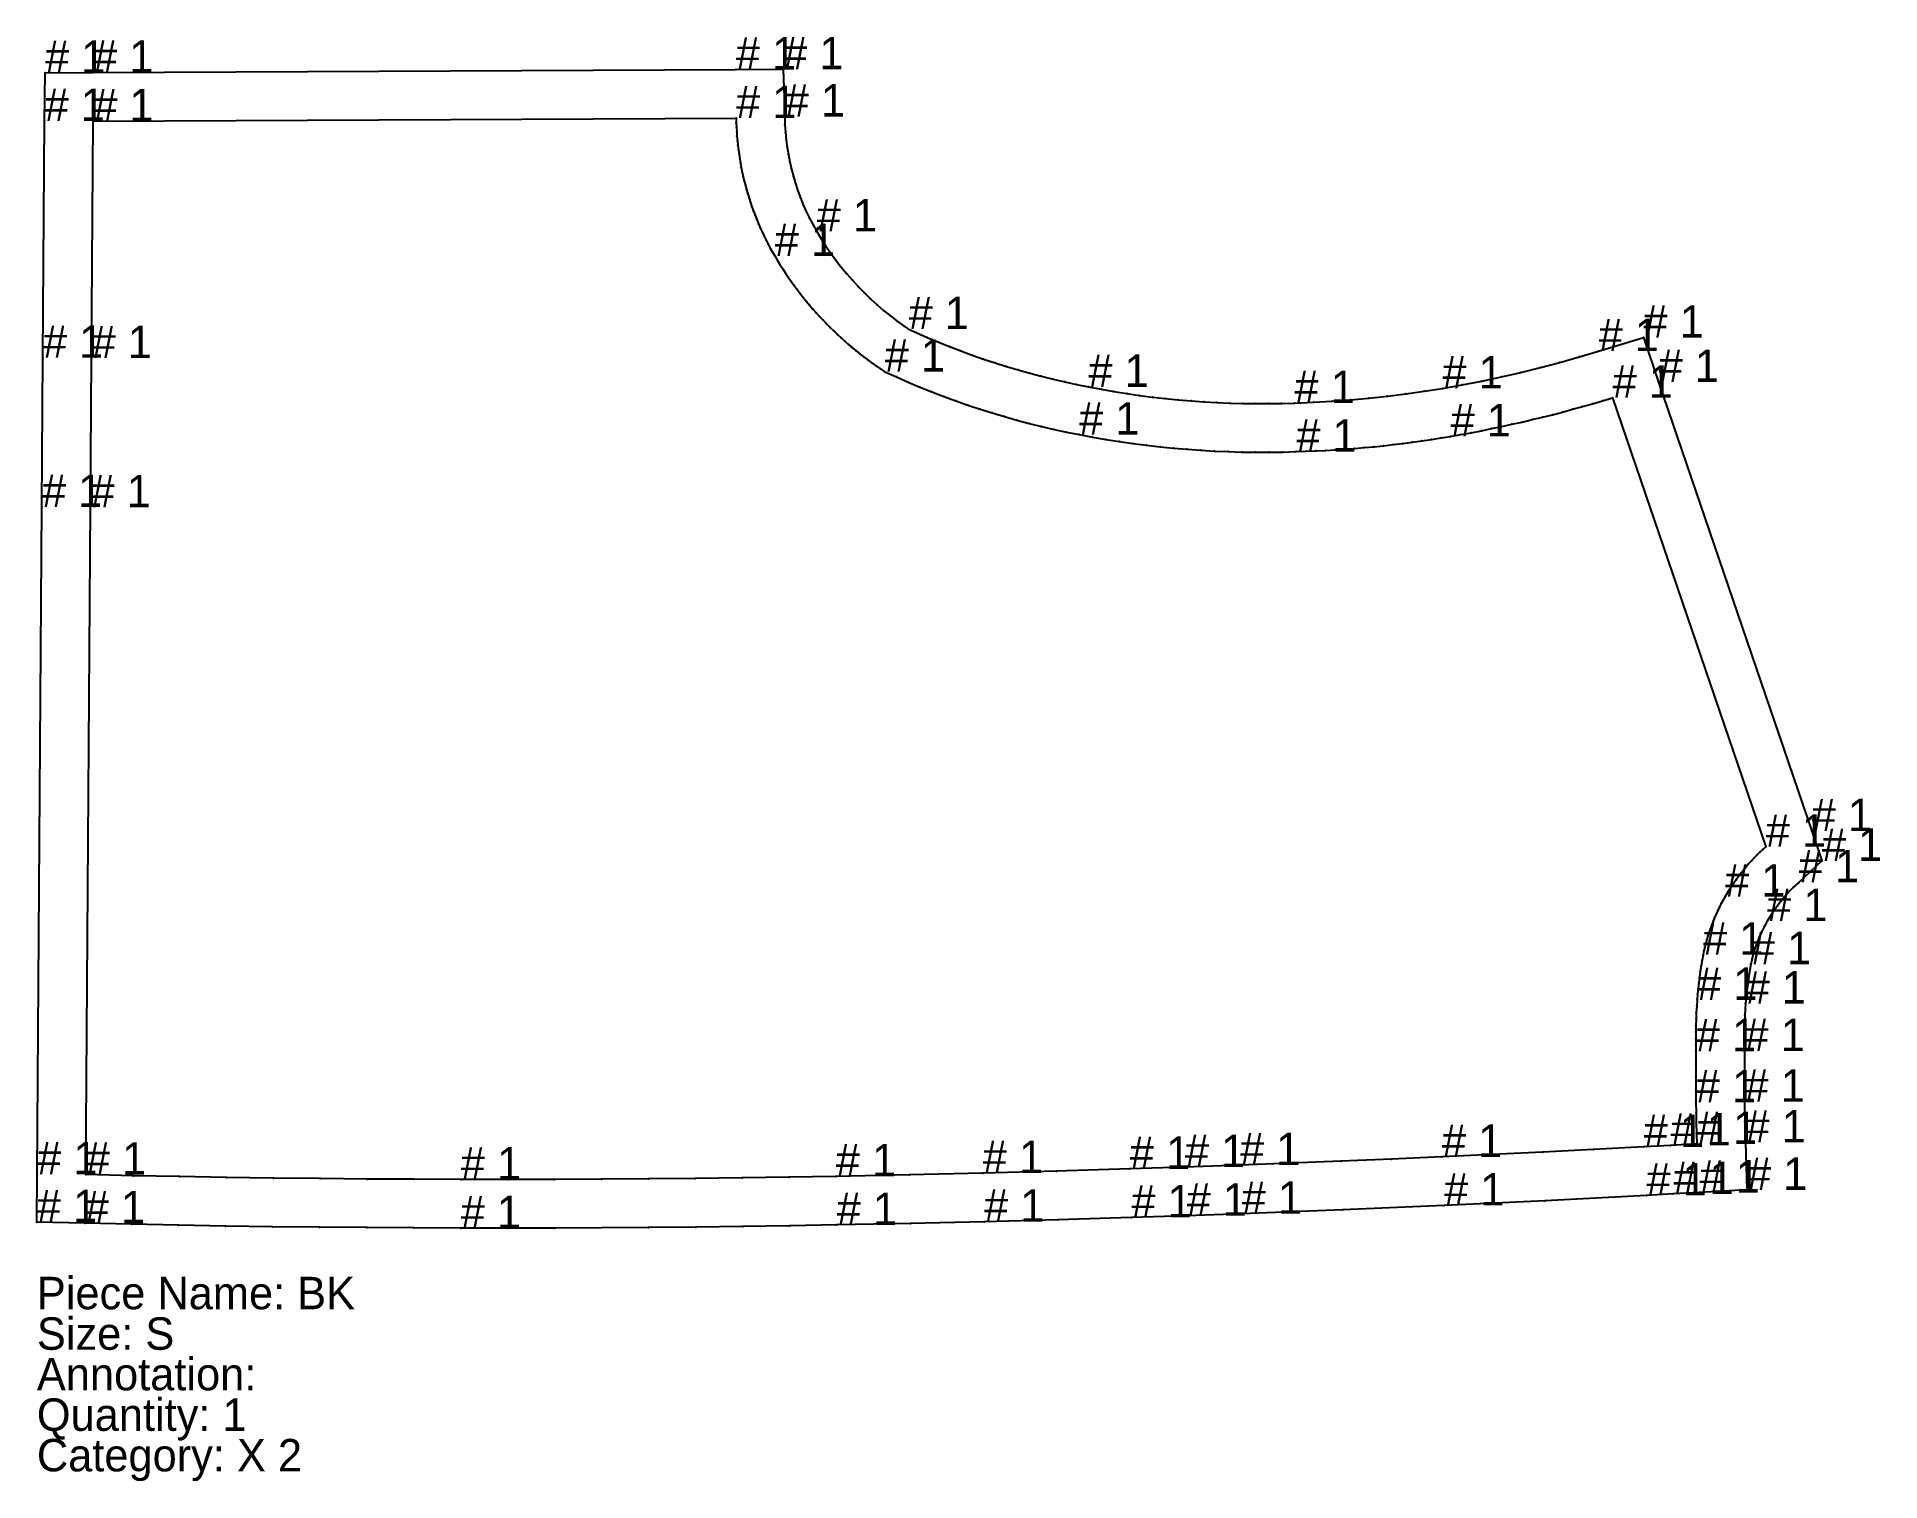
# Model space of a CAD drawing. Extents: x 0 to 5390, y -290 to 286.
# Drawn here: x 1764.7 to 2219.3, y -205.4 to 151 of the extents above; entities that cross this region are included whole.
import ezdxf

# ---------------------------------------------------------------- set-up
doc = ezdxf.new("R2010")
doc.units = 0

# ---------------------------------------------------------------- blocks, each defined once
blk = doc.blocks.new('BKS')
at = {"layer": '1'}
blk.add_lwpolyline([(421.81, -133.52), (410.13, -134.17), (403.64, -134.53), (397.01, -134.9), (372.04, -136.19), (347.11, -137.37), (322.13, -138.44), (297.2, -139.41), (283.6, -139.89), (269.98, -140.33), (251.8, -140.88), (233.65, -141.37), (215.46, -141.8), (197.31, -142.18), (185.7, -142.38), (174.11, -142.56), (162.51, -142.7), (150.9, -142.81), (127.73, -142.95), (116.13, -142.97), (104.55, -142.96), (92.94, -142.91), (81.35, -142.84), (69.75, -142.74), (58.16, -142.6), (46.56, -142.44), (34.97, -142.24), (23.38, -142.01), (11.82, -141.76), (0, -141.49), (0.08, -129.68), (1.25, 34.97), (1.51, 71.79), (1.92, 130.22), (2.01, 142.08), (13.87, 142.14), (172.42, 142.91), (184.09, 142.97), (184.47, 131.3), (184.53, 129.26), (184.65, 127.42), (184.83, 125.58), (185.07, 123.75), (185.36, 121.92), (185.72, 120.11), (186.13, 118.31), (186.6, 116.53), (187.13, 114.76), (187.71, 113), (188.35, 111.27), (189.04, 109.56), (189.79, 107.87), (190.59, 106.21), (191.45, 104.57), (192.36, 102.96), (193.47, 101.14), (194.63, 99.34), (195.84, 97.58), (197.1, 95.85), (198.41, 94.16), (199.76, 92.51), (201.17, 90.9), (202.62, 89.33), (204.11, 87.8), (205.65, 86.32), (207.23, 84.88), (208.85, 83.48), (210.52, 82.14), (212.21, 80.84), (213.95, 79.59), (215.03, 78.86), (216.9, 78.01), (219.63, 76.81), (222.37, 75.66), (225.13, 74.55), (227.91, 73.49), (230.7, 72.46), (233.51, 71.48), (236.33, 70.54), (239.17, 69.65), (242.02, 68.79), (244.88, 67.98), (247.75, 67.22), (250.64, 66.5), (253.54, 65.82), (256.44, 65.19), (259.36, 64.6), (262.5, 64.01), (265.65, 63.47), (268.81, 62.97), (271.97, 62.52), (275.14, 62.11), (278.31, 61.75), (281.49, 61.43), (284.68, 61.16), (287.86, 60.94), (291.05, 60.76), (294.25, 60.62), (297.44, 60.53), (300.63, 60.49), (303.83, 60.49), (307.02, 60.54), (310.22, 60.63), (314.88, 60.81), (319.45, 61.06), (324.01, 61.39), (328.56, 61.8), (333.11, 62.29), (337.65, 62.86), (342.17, 63.51), (346.69, 64.24), (351.55, 65.1), (356.4, 66.05), (361.24, 67.08), (366.06, 68.19), (370.85, 69.38), (375.63, 70.64), (380.39, 71.99), (385.22, 73.43), (396.29, 76.76), (400.02, 65.81), (437.79, -44.99), (440.3, -52.35), (434.61, -57.64), (433.32, -58.84), (432.25, -59.92), (431.23, -61.04), (430.24, -62.2), (429.31, -63.4), (428.42, -64.63), (427.58, -65.9), (426.79, -67.19), (426.1, -68.45), (425.46, -69.73), (424.87, -71.03), (424.34, -72.36), (423.86, -73.71), (423.43, -75.07), (423.07, -76.46), (422.76, -77.83), (422.34, -80.18), (421.98, -82.62), (421.7, -85.08), (421.48, -87.55), (421.3, -90.4), (421.2, -93.26), (421.17, -96.12), (421.21, -99.13), (421.21, -99.26), (421.21, -99.38), (421.18, -105.61), (421.21, -111.77), (421.3, -116.76), (421.45, -121.82)], close=True, dxfattribs=at)
at = {"layer": '14'}
blk.add_lwpolyline([(409.46, -122.19), (402.97, -122.56), (396.36, -122.92), (383.92, -123.57), (371.47, -124.2), (359.02, -124.81), (346.57, -125.38), (334.12, -125.93), (321.67, -126.45), (309.21, -126.95), (296.76, -127.41), (283.18, -127.89), (269.6, -128.34), (251.47, -128.89), (233.34, -129.37), (215.21, -129.81), (197.08, -130.18), (185.52, -130.38), (173.96, -130.56), (162.4, -130.7), (150.83, -130.81), (139.27, -130.9), (127.71, -130.95), (116.14, -130.97), (104.58, -130.96), (93.02, -130.91), (81.45, -130.84), (69.89, -130.74), (58.33, -130.6), (46.77, -130.44), (35.21, -130.24), (23.64, -130.02), (12.08, -129.76), (13.25, 34.89), (13.51, 71.7), (13.92, 130.14), (172.47, 130.91), (172.5, 129.79), (172.55, 128.68), (172.61, 127.56), (172.69, 126.45), (172.79, 125.34), (172.9, 124.23), (173.04, 123.12), (173.19, 122.02), (173.36, 120.91), (173.55, 119.81), (173.75, 118.72), (173.98, 117.62), (174.22, 116.53), (174.47, 115.45), (174.75, 114.36), (175.04, 113.29), (175.35, 112.21), (175.68, 111.15), (176.02, 110.09), (176.38, 109.03), (176.76, 107.98), (177.16, 106.94), (177.57, 105.9), (178, 104.87), (178.44, 103.84), (178.9, 102.83), (179.38, 101.82), (179.87, 100.82), (180.38, 99.82), (180.91, 98.84), (181.45, 97.86), (182, 96.9), (182.64, 95.83), (183.29, 94.77), (183.96, 93.72), (184.64, 92.69), (185.33, 91.66), (186.04, 90.64), (186.77, 89.63), (187.51, 88.63), (188.26, 87.65), (189.03, 86.67), (189.81, 85.71), (190.61, 84.75), (191.41, 83.81), (192.24, 82.88), (193.07, 81.97), (193.92, 81.06), (194.78, 80.17), (195.66, 79.29), (196.55, 78.42), (197.44, 77.56), (198.36, 76.72), (199.28, 75.89), (200.22, 75.07), (201.16, 74.27), (202.12, 73.48), (203.09, 72.71), (204.07, 71.95), (205.06, 71.2), (206.07, 70.47), (207.08, 69.75), (208.1, 69.05), (209.13, 68.36), (212.01, 67.05), (214.9, 65.78), (217.81, 64.56), (220.74, 63.38), (223.69, 62.25), (226.65, 61.17), (229.63, 60.12), (232.63, 59.13), (235.64, 58.18), (238.66, 57.27), (241.7, 56.41), (244.75, 55.6), (247.82, 54.83), (250.89, 54.11), (253.98, 53.44), (257.07, 52.82), (260.38, 52.2), (263.7, 51.63), (267.02, 51.1), (270.36, 50.63), (273.69, 50.2), (277.04, 49.82), (280.39, 49.48), (283.74, 49.2), (287.1, 48.96), (290.46, 48.77), (293.83, 48.63), (297.19, 48.54), (300.56, 48.49), (303.92, 48.49), (307.29, 48.54), (310.65, 48.64), (313.04, 48.72), (315.43, 48.82), (317.82, 48.94), (320.21, 49.08), (322.6, 49.24), (324.98, 49.42), (327.36, 49.63), (329.75, 49.85), (332.13, 50.1), (334.5, 50.37), (336.88, 50.65), (339.25, 50.96), (341.62, 51.29), (343.98, 51.64), (346.35, 52.01), (348.71, 52.4), (351.24, 52.85), (353.76, 53.31), (356.29, 53.79), (358.81, 54.3), (361.32, 54.82), (363.83, 55.37), (366.34, 55.93), (368.84, 56.52), (371.34, 57.13), (373.83, 57.75), (376.32, 58.4), (378.8, 59.07), (381.27, 59.76), (383.74, 60.46), (386.21, 61.19), (388.66, 61.94), (426.43, -48.86), (425.7, -49.53), (424.97, -50.22), (424.27, -50.92), (423.57, -51.63), (422.89, -52.36), (422.22, -53.1), (421.57, -53.85), (420.93, -54.62), (420.31, -55.4), (419.71, -56.19), (419.12, -56.99), (418.54, -57.81), (417.98, -58.63), (417.44, -59.47), (416.92, -60.32), (416.41, -61.17), (415.93, -62.01), (415.48, -62.86), (415.04, -63.71), (414.62, -64.57), (414.21, -65.45), (413.83, -66.33), (413.46, -67.21), (413.11, -68.11), (412.78, -69.01), (412.47, -69.92), (412.17, -70.83), (411.9, -71.75), (411.64, -72.68), (411.4, -73.61), (411.19, -74.55), (410.99, -75.49), (410.73, -76.87), (410.5, -78.26), (410.28, -79.65), (410.09, -81.05), (409.91, -82.45), (409.76, -83.85), (409.62, -85.25), (409.51, -86.65), (409.4, -88.23), (409.31, -89.81), (409.25, -91.4), (409.2, -92.98), (409.17, -94.56), (409.17, -96.15), (409.18, -97.73), (409.21, -99.31), (409.19, -102.46), (409.18, -105.61), (409.19, -108.76), (409.21, -111.91), (409.25, -114.48), (409.3, -117.05), (409.37, -119.62)], close=True, dxfattribs=at)
at = {"layer": '2'}
for p in [(2.01, 142.08), (184.09, 142.97), (13.92, 130.14), (172.47, 130.91), (396.29, 76.76), (388.66, 61.94), (426.43, -48.86), (440.3, -52.35), (409.46, -122.19), (409.46, -122.19), (12.08, -129.76), (421.81, -133.52), (421.81, -133.52), (0, -141.49)]:
    blk.add_point(p, dxfattribs=at)
at = {"layer": '3'}
for p in [(13.87, 142.14), (172.42, 142.91), (1.92, 130.22), (172.5, 129.79), (172.55, 128.68), (172.61, 127.56), (184.47, 131.3), (184.53, 129.26), (184.65, 127.42), (172.69, 126.45), (172.79, 125.34), (172.9, 124.23), (173.04, 123.12), (184.83, 125.58), (185.07, 123.75), (173.19, 122.02), (173.36, 120.91), (173.55, 119.81), (173.75, 118.72), (185.36, 121.92), (185.72, 120.11), (186.13, 118.31), (173.98, 117.62), (174.22, 116.53), (174.47, 115.45), (174.75, 114.36), (186.6, 116.53), (187.13, 114.76), (175.04, 113.29), (175.35, 112.21), (175.68, 111.15), (176.02, 110.09), (187.71, 113), (188.35, 111.27), (189.04, 109.56), (176.38, 109.03), (176.76, 107.98), (177.16, 106.94), (177.57, 105.9), (178, 104.87), (189.79, 107.87), (190.59, 106.21), (191.45, 104.57), (178.44, 103.84), (178.9, 102.83), (179.38, 101.82), (179.87, 100.82), (192.36, 102.96), (193.47, 101.14), (180.38, 99.82), (180.91, 98.84), (181.45, 97.86), (182, 96.9), (182.64, 95.83), (194.63, 99.34), (195.84, 97.58), (197.1, 95.85), (183.29, 94.77), (183.96, 93.72), (184.64, 92.69), (185.33, 91.66), (198.41, 94.16), (199.76, 92.51), (186.04, 90.64), (186.77, 89.63), (187.51, 88.63), (188.26, 87.65), (189.03, 86.67), (201.17, 90.9), (202.62, 89.33), (204.11, 87.8), (189.81, 85.71), (190.61, 84.75), (191.41, 83.81), (192.24, 82.88), (193.07, 81.97), (205.65, 86.32), (207.23, 84.88), (208.85, 83.48), (210.52, 82.14), (193.92, 81.06), (194.78, 80.17), (195.66, 79.29), (196.55, 78.42), (197.44, 77.56), (212.21, 80.84), (213.95, 79.59), (215.03, 78.86), (216.9, 78.01), (198.36, 76.72), (199.28, 75.89), (200.22, 75.07), (201.16, 74.27), (202.12, 73.48), (219.63, 76.81), (222.37, 75.66), (225.13, 74.55), (227.91, 73.49), (385.22, 73.43), (1.51, 71.79), (13.51, 71.7), (203.09, 72.71), (204.07, 71.95), (205.06, 71.2), (206.07, 70.47), (207.08, 69.75), (208.1, 69.05), (209.13, 68.36), (230.7, 72.46), (233.51, 71.48), (236.33, 70.54), (239.17, 69.65), (242.02, 68.79), (370.85, 69.38), (375.63, 70.64), (380.39, 71.99), (212.01, 67.05), (214.9, 65.78), (217.81, 64.56), (244.88, 67.98), (247.75, 67.22), (250.64, 66.5), (253.54, 65.82), (256.44, 65.19), (259.36, 64.6), (262.5, 64.01), (346.69, 64.24), (351.55, 65.1), (356.4, 66.05), (361.24, 67.08), (366.06, 68.19), (400.02, 65.81), (220.74, 63.38), (223.69, 62.25), (226.65, 61.17), (229.63, 60.12), (232.63, 59.13), (265.65, 63.47), (268.81, 62.97), (271.97, 62.52), (275.14, 62.11), (278.31, 61.75), (281.49, 61.43), (284.68, 61.16), (287.86, 60.94), (291.05, 60.76), (294.25, 60.62), (297.44, 60.53), (300.63, 60.49), (303.83, 60.49), (307.02, 60.54), (310.22, 60.63), (314.88, 60.81), (319.45, 61.06), (324.01, 61.39), (328.56, 61.8), (333.11, 62.29), (337.65, 62.86), (342.17, 63.51), (381.27, 59.76), (383.74, 60.46), (386.21, 61.19), (235.64, 58.18), (238.66, 57.27), (241.7, 56.41), (244.75, 55.6), (247.82, 54.83), (361.32, 54.82), (363.83, 55.37), (366.34, 55.93), (368.84, 56.52), (371.34, 57.13), (373.83, 57.75), (376.32, 58.4), (378.8, 59.07), (250.89, 54.11), (253.98, 53.44), (257.07, 52.82), (260.38, 52.2), (263.7, 51.63), (267.02, 51.1), (270.36, 50.63), (273.69, 50.2), (332.13, 50.1), (334.5, 50.37), (336.88, 50.65), (339.25, 50.96), (341.62, 51.29), (343.98, 51.64), (346.35, 52.01), (348.71, 52.4), (351.24, 52.85), (353.76, 53.31), (356.29, 53.79), (358.81, 54.3), (277.04, 49.82), (280.39, 49.48), (283.74, 49.2), (287.1, 48.96), (290.46, 48.77), (293.83, 48.63), (297.19, 48.54), (300.56, 48.49), (303.92, 48.49), (307.29, 48.54), (310.65, 48.64), (313.04, 48.72), (315.43, 48.82), (317.82, 48.94), (320.21, 49.08), (322.6, 49.24), (324.98, 49.42), (327.36, 49.63), (329.75, 49.85), (1.25, 34.97), (13.25, 34.89), (437.79, -44.99), (425.7, -49.53), (421.57, -53.85), (422.22, -53.1), (422.89, -52.36), (423.57, -51.63), (424.27, -50.92), (424.97, -50.22), (417.98, -58.63), (418.54, -57.81), (419.12, -56.99), (419.71, -56.19), (420.31, -55.4), (420.93, -54.62), (433.32, -58.84), (434.61, -57.64), (415.48, -62.86), (415.93, -62.01), (416.41, -61.17), (416.92, -60.32), (417.44, -59.47), (429.31, -63.4), (430.24, -62.2), (431.23, -61.04), (432.25, -59.92), (413.11, -68.11), (413.46, -67.21), (413.83, -66.33), (414.21, -65.45), (414.62, -64.57), (415.04, -63.71), (426.79, -67.19), (427.58, -65.9), (428.42, -64.63), (411.64, -72.68), (411.9, -71.75), (412.17, -70.83), (412.47, -69.92), (412.78, -69.01), (424.34, -72.36), (424.87, -71.03), (425.46, -69.73), (426.1, -68.45), (410.73, -76.87), (410.99, -75.49), (411.19, -74.55), (411.4, -73.61), (423.07, -76.46), (423.43, -75.07), (423.86, -73.71), (410.09, -81.05), (410.28, -79.65), (410.5, -78.26), (422.34, -80.18), (422.76, -77.83), (409.62, -85.25), (409.76, -83.85), (409.91, -82.45), (421.7, -85.08), (421.98, -82.62), (409.31, -89.81), (409.4, -88.23), (409.51, -86.65), (421.3, -90.4), (421.48, -87.55), (409.17, -94.56), (409.2, -92.98), (409.25, -91.4), (421.2, -93.26), (409.17, -96.15), (409.18, -97.73), (409.21, -99.31), (421.17, -96.12), (421.21, -99.13), (421.21, -99.26), (421.21, -99.38), (409.19, -102.46), (409.18, -105.61), (409.19, -108.76), (421.18, -105.61), (409.21, -111.91), (421.21, -111.77), (409.25, -114.48), (409.3, -117.05), (421.3, -116.76), (402.97, -122.56), (409.37, -119.62), (421.45, -121.82), (309.21, -126.95), (321.67, -126.45), (334.12, -125.93), (346.57, -125.38), (359.02, -124.81), (371.47, -124.2), (383.92, -123.57), (396.36, -122.92), (0.08, -129.68), (23.64, -130.02), (35.21, -130.24), (46.77, -130.44), (58.33, -130.6), (69.89, -130.74), (81.45, -130.84), (93.02, -130.91), (104.58, -130.96), (116.14, -130.97), (127.71, -130.95), (139.27, -130.9), (150.83, -130.81), (162.4, -130.7), (173.96, -130.56), (185.52, -130.38), (197.08, -130.18), (215.21, -129.81), (233.34, -129.37), (251.47, -128.89), (269.6, -128.34), (283.18, -127.89), (296.76, -127.41), (372.04, -136.19), (397.01, -134.9), (403.64, -134.53), (410.13, -134.17), (251.8, -140.88), (269.98, -140.33), (283.6, -139.89), (297.2, -139.41), (322.13, -138.44), (347.11, -137.37), (11.82, -141.76), (23.38, -142.01), (34.97, -142.24), (46.56, -142.44), (58.16, -142.6), (69.75, -142.74), (81.35, -142.84), (92.94, -142.91), (104.55, -142.96), (116.13, -142.97), (127.73, -142.95), (150.9, -142.81), (162.51, -142.7), (174.11, -142.56), (185.7, -142.38), (197.31, -142.18), (215.46, -141.8), (233.65, -141.37)]:
    blk.add_point(p, dxfattribs=at)
at = {"layer": '4'}
for p in [(1.51, 71.79, 10), (310.22, 60.63, 10), (1.25, 34.97, 10)]:
    blk.add_point(p, dxfattribs=at)
at = {"layer": '1'}
for s, p in [('# 1', (2.01, 142.08)), ('# 1', (13.87, 142.14)), ('# 1', (172.42, 142.91)), ('# 1', (184.09, 142.97)), ('# 1', (1.92, 130.22)), ('# 1', (184.47, 131.3)), ('# 1', (192.36, 102.96)), ('# 1', (215.03, 78.86)), ('# 1', (396.29, 76.76)), ('# 1', (1.51, 71.79)), ('# 1', (385.22, 73.43)), ('# 1', (400.02, 65.81)), ('# 1', (259.36, 64.6)), ('# 1', (310.22, 60.63)), ('# 1', (346.69, 64.24)), ('# 1', (1.25, 34.97)), ('# 1', (437.79, -44.99)), ('# 1', (440.3, -52.35)), ('# 1', (434.61, -57.64)), ('# 1', (426.79, -67.19)), ('# 1', (422.76, -77.83)), ('# 1', (421.48, -87.55)), ('# 1', (421.21, -99.26)), ('# 1', (421.21, -111.77)), ('# 1', (421.45, -121.82)), ('# 1', (0.08, -129.68)), ('# 1', (397.01, -134.9)), ('# 1', (403.64, -134.53)), ('# 1', (410.13, -134.17)), ('# 1', (421.81, -133.52)), ('# 1', (421.81, -133.52)), ('# 1', (297.2, -139.41)), ('# 1', (347.11, -137.37)), ('# 1', (0, -141.49)), ('# 1', (11.82, -141.76)), ('# 1', (104.55, -142.96)), ('# 1', (197.31, -142.18)), ('# 1', (233.65, -141.37)), ('# 1', (269.98, -140.33)), ('# 1', (283.6, -139.89)), ('Piece Name: BK', (0, -162.97)), ('Size: S', (0, -172.97)), ('Annotation: ', (0, -182.97)), ('Quantity: 1', (0, -192.97)), ('Category: X 2', (0, -202.97))]:
    blk.add_text(s, height=8, dxfattribs=at).set_placement(p)
at = {"layer": '14'}
for p in [(13.92, 130.14), (172.47, 130.91), (182, 96.9), (13.51, 71.7), (209.13, 68.36), (388.66, 61.94), (257.07, 52.82), (348.71, 52.4), (310.65, 48.64), (13.25, 34.89), (426.43, -48.86), (416.41, -61.17), (410.99, -75.49), (409.51, -86.65), (409.21, -99.31), (409.21, -111.91), (346.57, -125.38), (396.36, -122.92), (402.97, -122.56), (409.46, -122.19), (409.46, -122.19), (12.08, -129.76), (197.08, -130.18), (233.34, -129.37), (269.6, -128.34), (283.18, -127.89), (296.76, -127.41), (104.58, -130.96)]:
    blk.add_text('# 1', height=8, dxfattribs=at).set_placement(p)
at = {"layer": '4'}
for p in [(1.51, 71.79), (310.22, 60.63), (1.25, 34.97)]:
    blk.add_text('# 1', height=8, dxfattribs=at).set_placement(p)

msp = doc.modelspace()

# ---------------------------------------------------------------- block references
at = {"layer": '1'}
msp.add_blockref('BKS', (1764.65, 0), dxfattribs=at)

doc.saveas('drawing.dxf')
